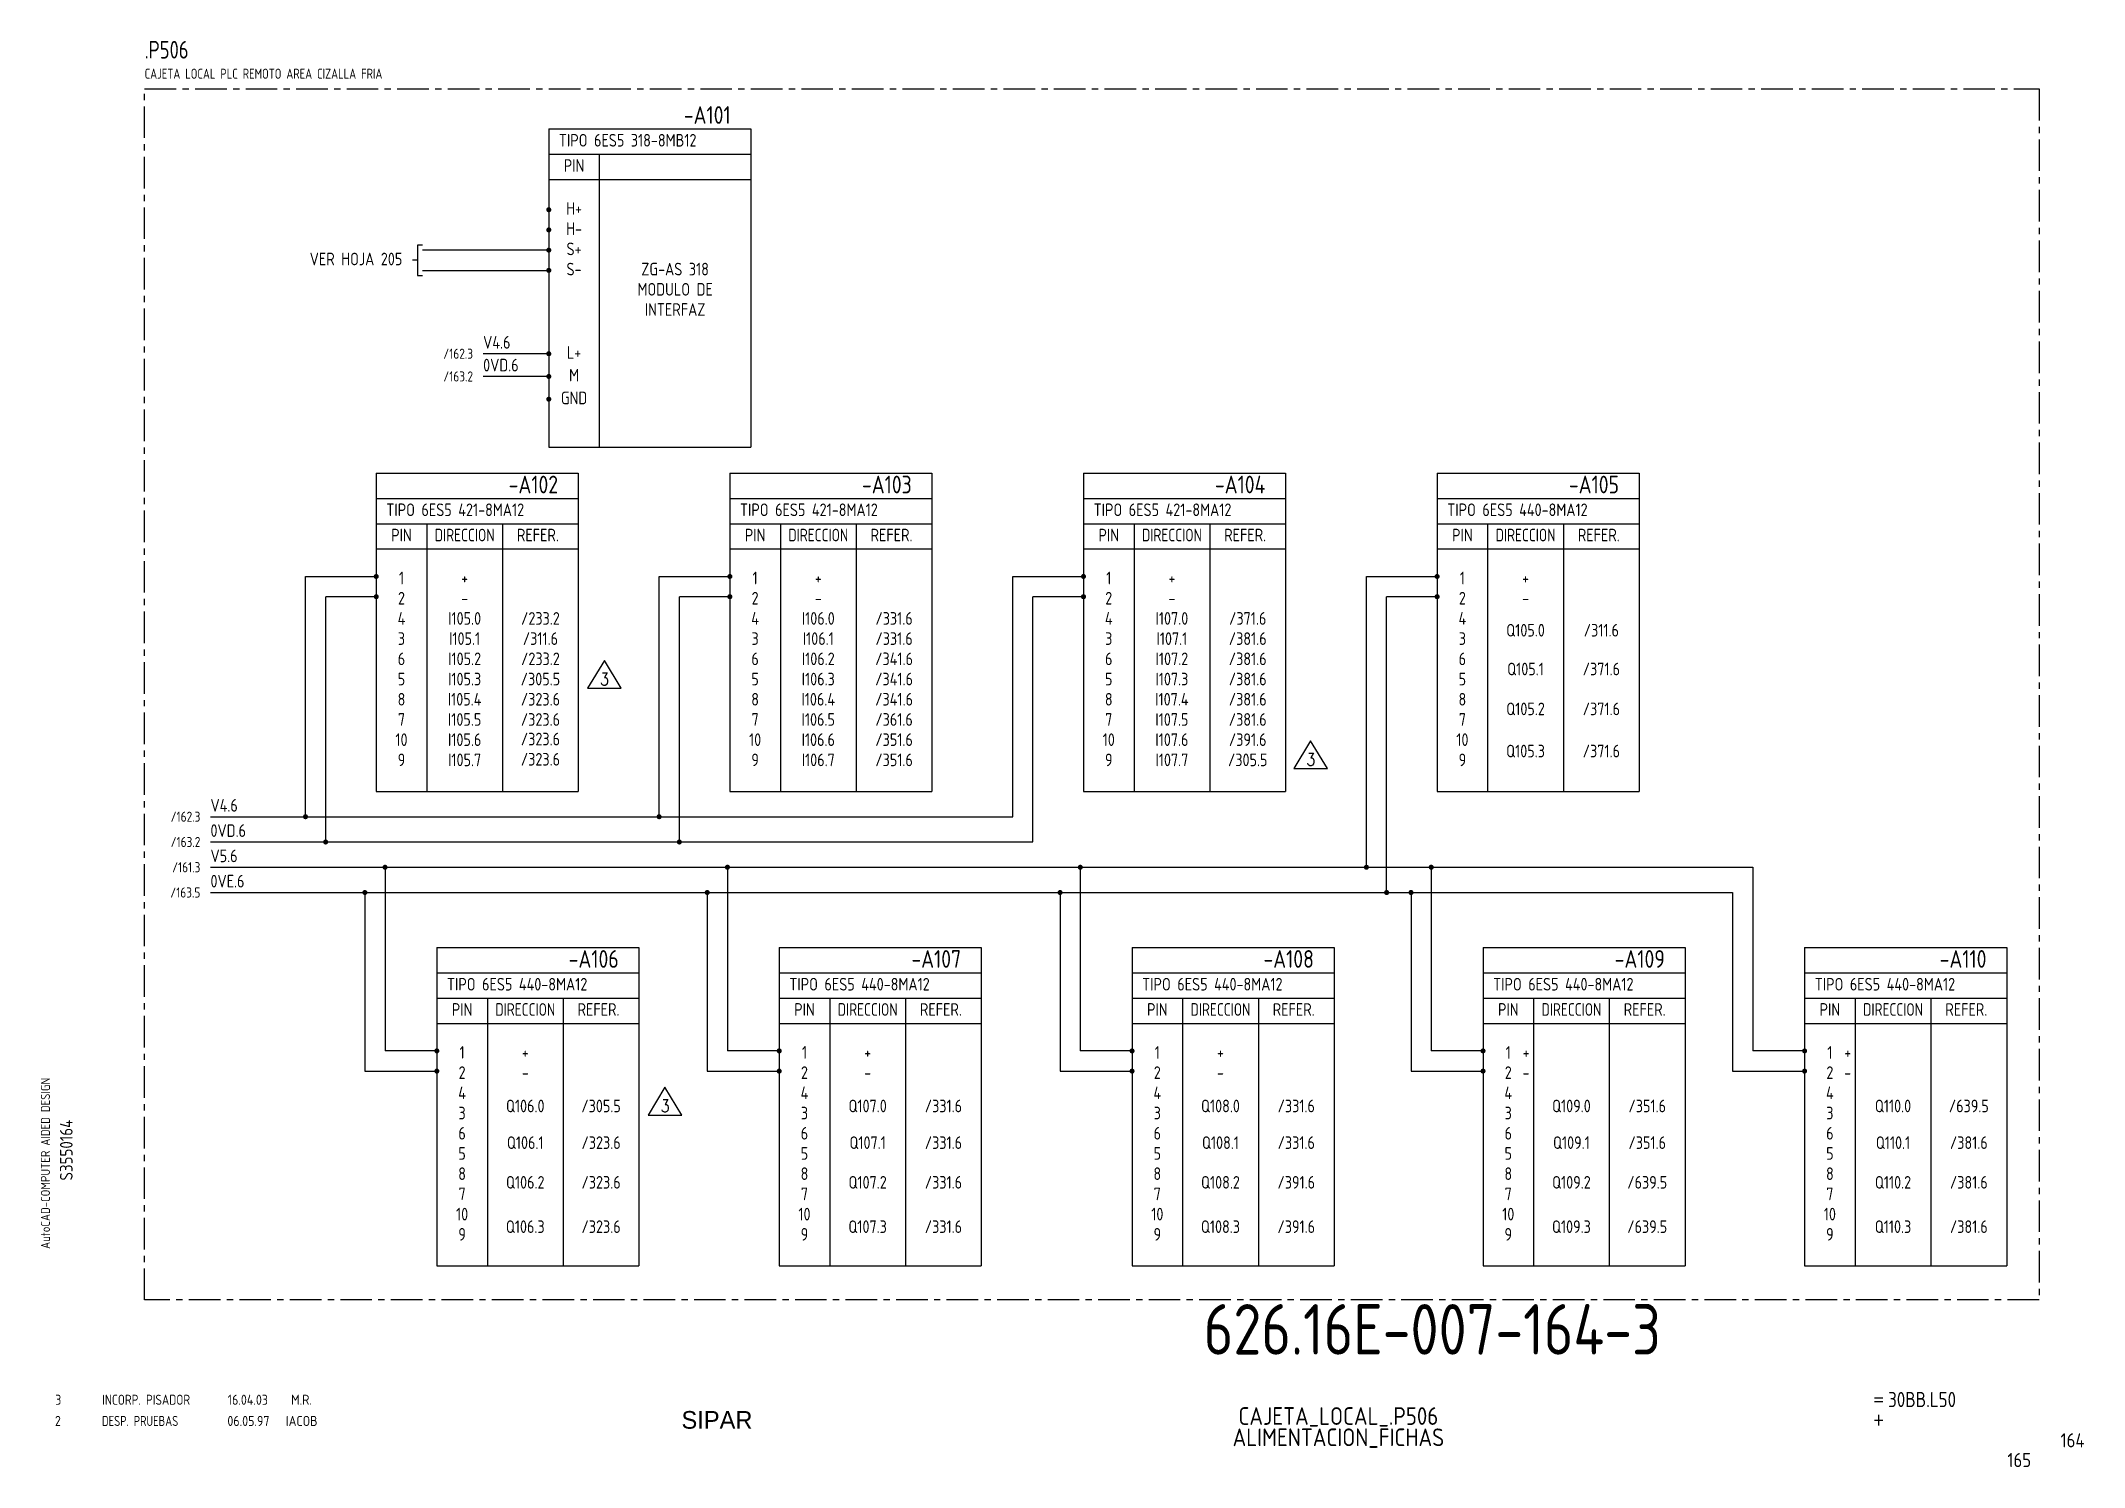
# Model space of a CAD drawing. Extents: x 10 to 965, y 6 to 621.
# Drawn here: x 9.7 to 414.1, y 5.6 to 287.9 of the extents above; entities that cross this region are included whole.
import ezdxf
from ezdxf.enums import TextEntityAlignment as Align

# ---------------------------------------------------------------- set-up
doc = ezdxf.new("R2010")
doc.units = 0
doc.header["$LTSCALE"] = 5
doc.header["$MEASUREMENT"] = 0
doc.linetypes.add('CENTER', pattern=[2, 1.25, -0.25, 0.25, -0.25])
doc.layers.get('0').update_dxf_attribs({"linetype": 'CONTINUOUS'})
doc.layers.add('CART', color=7, linetype='CONTINUOUS')
doc.layers.add('TEXTO', color=7, linetype='CONTINUOUS')
doc.styles.add('DIN', font='DIN.shx', dxfattribs={"width": 0.85})
doc.styles.add('ISO', font='DIN', dxfattribs={"width": 0.8})
doc.styles.add('N', font='ROMANS', dxfattribs={"width": 0.85, "height": 3})
doc.styles.add('ROMANS', font='ROMANS.shx', dxfattribs={"width": 0.85, "height": 2.7})
doc.styles.add('X', font='UNIV.SHX', dxfattribs={"height": 3.5})

msp = doc.modelspace()

# ---------------------------------------------------------------- texts
at = {"color": 3, "style": 'DIN', "width": 0.85}
for s, p in [('-A101', (146.21, 271.52)), ('-A102', (112.05, 198.38)), ('-A103', (182.05, 198.38)), ('-A104', (252.05, 198.38)), ('-A105', (322.05, 198.38)), ('-A106', (124.05, 104.48)), ('-A107', (191.82, 104.48)), ('-A108', (261.66, 104.48)), ('-A109', (331.13, 104.48)), ('-A110', (394.79, 104.48))]:
    msp.add_text(s, height=3.5, dxfattribs=at).set_placement(p, align=Align.RIGHT)
at = {"style": 'DIN', "width": 0.85}
for s, p in [('TIPO 6ES5 318-8MB12', (112.21, 267.02)), ('V4.6', (97.21, 227.02)), ('0VD.6', (97.21, 222.52)), ('TIPO 6ES5 421-8MA12', (78.05, 193.88)), ('TIPO 6ES5 421-8MA12', (148.05, 193.88)), ('TIPO 6ES5 421-8MA12', (218.05, 193.88)), ('TIPO 6ES5 440-8MA12', (288.05, 193.88)), ('V4.6', (43.24, 135.38)), ('0VD.6', (43.24, 130.38)), ('V5.6', (43.24, 125.38)), ('0VE.6', (43.24, 120.38)), ('TIPO 6ES5 440-8MA12', (90.05, 99.98)), ('TIPO 6ES5 440-8MA12', (157.82, 99.98)), ('TIPO 6ES5 440-8MA12', (227.66, 99.98)), ('TIPO 6ES5 440-8MA12', (297.13, 99.98)), ('TIPO 6ES5 440-8MA12', (360.79, 99.98))]:
    msp.add_text(s, height=2.5, dxfattribs=at).set_placement(p)
at = {"style": 'DIN'}
for s, width, p in [('PIN', 0.85, (115.21, 262.02)), ('H+', 0.85, (115.21, 253.52)), ('H-', 0.85, (115.21, 249.52)), ('S+', 0.85, (115.21, 245.52)), ('S-', 0.85, (115.21, 241.52)), ('ZG-AS 318', 0.85, (135.21, 241.52)), ('MODULO DE', 0.85, (135.21, 237.52)), ('INTERFAZ', 0.85, (135.21, 233.52)), ('L+', 0.85, (115.21, 225.02)), ('M', 0.85, (115.21, 220.52)), ('GND', 0.85, (115.21, 216.02)), ('PIN', 0.85, (81.05, 188.88)), ('DIRECCION', 0.8, (93.55, 188.88)), ('REFER.', 0.85, (108.05, 188.88)), ('PIN', 0.85, (151.05, 188.88)), ('DIRECCION', 0.8, (163.55, 188.88)), ('REFER.', 0.85, (178.05, 188.88)), ('PIN', 0.85, (221.05, 188.88)), ('DIRECCION', 0.8, (233.55, 188.88)), ('REFER.', 0.85, (248.05, 188.88)), ('PIN', 0.85, (291.05, 188.88)), ('DIRECCION', 0.8, (303.55, 188.88)), ('REFER.', 0.85, (318.05, 188.88)), ('1', 0.85, (81.05, 180.38)), ('1', 0.85, (151.05, 180.38)), ('1', 0.85, (221.05, 180.38)), ('1', 0.85, (291.05, 180.38)), ('2', 0.85, (81.05, 176.38)), ('+', 0.85, (93.55, 180.38)), ('2', 0.85, (151.05, 176.38)), ('+', 0.85, (163.55, 180.38)), ('2', 0.85, (221.05, 176.38)), ('+', 0.85, (233.55, 180.38)), ('2', 0.85, (291.05, 176.38)), ('+', 0.85, (303.55, 180.38)), ('4', 0.85, (81.05, 172.38)), ('I105.0', 0.85, (93.55, 172.38)), ('-', 0.85, (93.55, 176.38)), ('/233.2', 0.85, (108.55, 172.38)), ('4', 0.85, (151.05, 172.38)), ('I106.0', 0.85, (163.55, 172.38)), ('-', 0.85, (163.55, 176.38)), ('/331.6', 0.85, (178.55, 172.38)), ('4', 0.85, (221.05, 172.38)), ('I107.0', 0.85, (233.55, 172.38)), ('-', 0.85, (233.55, 176.38)), ('/371.6', 0.85, (248.55, 172.38)), ('4', 0.85, (291.05, 172.38)), ('-', 0.85, (303.55, 176.38)), ('3', 0.85, (81.05, 168.38)), ('I105.1', 0.85, (93.55, 168.38)), ('/311.6', 0.85, (108.55, 168.38)), ('3', 0.85, (151.05, 168.38)), ('I106.1', 0.85, (163.55, 168.38)), ('/331.6', 0.85, (178.55, 168.38)), ('3', 0.85, (221.05, 168.38)), ('I107.1', 0.85, (233.55, 168.38)), ('/381.6', 0.85, (248.55, 168.38)), ('3', 0.85, (291.05, 168.38)), ('Q105.0', 0.85, (303.55, 170.04)), ('/311.6', 0.85, (318.55, 170.04)), ('6', 0.85, (81.05, 164.38)), ('I105.2', 0.85, (93.55, 164.38)), ('/233.2', 0.85, (108.55, 164.38)), ('6', 0.85, (151.05, 164.38)), ('I106.2', 0.85, (163.55, 164.38)), ('/341.6', 0.85, (178.55, 164.38)), ('6', 0.85, (221.05, 164.38)), ('I107.2', 0.85, (233.55, 164.38)), ('/381.6', 0.85, (248.55, 164.38)), ('6', 0.85, (291.05, 164.38)), ('5', 0.85, (81.05, 160.38)), ('I105.3', 0.85, (93.55, 160.38)), ('/305.5', 0.85, (108.55, 160.38)), ('5', 0.85, (151.05, 160.38)), ('I106.3', 0.85, (163.55, 160.38)), ('/341.6', 0.85, (178.55, 160.38)), ('5', 0.85, (221.05, 160.38)), ('I107.3', 0.85, (233.55, 160.38)), ('/381.6', 0.85, (248.55, 160.38)), ('5', 0.85, (291.05, 160.38)), ('Q105.1', 0.85, (303.55, 162.37)), ('/371.6', 0.85, (318.55, 162.37)), ('8', 0.85, (81.05, 156.38)), ('I105.4', 0.85, (93.55, 156.38)), ('/323.6', 0.85, (108.55, 156.38)), ('8', 0.85, (151.05, 156.38)), ('I106.4', 0.85, (163.55, 156.38)), ('/341.6', 0.85, (178.55, 156.38)), ('8', 0.85, (221.05, 156.38)), ('I107.4', 0.85, (233.55, 156.38)), ('/381.6', 0.85, (248.55, 156.38)), ('8', 0.85, (291.05, 156.38)), ('7', 0.85, (81.05, 152.38)), ('I105.5', 0.85, (93.55, 152.38)), ('/323.6', 0.85, (108.55, 152.38)), ('7', 0.85, (151.05, 152.38)), ('I106.5', 0.85, (163.55, 152.38)), ('/361.6', 0.85, (178.55, 152.38)), ('7', 0.85, (221.05, 152.38)), ('I107.5', 0.85, (233.55, 152.38)), ('/381.6', 0.85, (248.55, 152.38)), ('7', 0.85, (291.05, 152.38)), ('Q105.2', 0.85, (303.55, 154.47)), ('/371.6', 0.85, (318.55, 154.47)), ('10', 0.85, (81.05, 148.38)), ('I105.6', 0.85, (93.55, 148.38)), ('/323.6', 0.85, (108.55, 148.5)), ('10', 0.85, (151.05, 148.38)), ('I106.6', 0.85, (163.55, 148.38)), ('/351.6', 0.85, (178.55, 148.38)), ('10', 0.85, (221.05, 148.38)), ('I107.6', 0.85, (233.55, 148.38)), ('/391.6', 0.85, (248.55, 148.38)), ('10', 0.85, (291.05, 148.38)), ('9', 0.85, (81.05, 144.38)), ('I105.7', 0.85, (93.55, 144.38)), ('/323.6', 0.85, (108.55, 144.5)), ('9', 0.85, (151.05, 144.38)), ('I106.7', 0.85, (163.55, 144.38)), ('/351.6', 0.85, (178.55, 144.38)), ('9', 0.85, (221.05, 144.38)), ('I107.7', 0.85, (233.55, 144.38)), ('/305.5', 0.85, (248.55, 144.38)), ('9', 0.85, (291.05, 144.38)), ('Q105.3', 0.85, (303.55, 146.13)), ('/371.6', 0.85, (318.55, 146.13)), ('PIN', 0.85, (93.05, 94.98)), ('DIRECCION', 0.8, (105.55, 94.98)), ('REFER.', 0.85, (120.05, 94.98)), ('PIN', 0.85, (160.82, 94.98)), ('DIRECCION', 0.8, (173.32, 94.98)), ('REFER.', 0.85, (187.82, 94.98)), ('PIN', 0.85, (230.66, 94.98)), ('DIRECCION', 0.8, (243.16, 94.98)), ('REFER.', 0.85, (257.66, 94.98)), ('PIN', 0.85, (300.13, 94.98)), ('DIRECCION', 0.8, (312.63, 94.98)), ('REFER.', 0.85, (327.13, 94.98)), ('PIN', 0.85, (363.79, 94.98)), ('DIRECCION', 0.8, (376.29, 94.98)), ('REFER.', 0.85, (390.79, 94.98)), ('2', 0.85, (93.05, 82.48)), ('1', 0.85, (93.05, 86.48)), ('+', 0.85, (105.55, 86.48)), ('2', 0.85, (160.82, 82.48)), ('1', 0.85, (160.82, 86.48)), ('+', 0.85, (173.32, 86.48)), ('2', 0.85, (230.66, 82.48)), ('1', 0.85, (230.66, 86.48)), ('+', 0.85, (243.16, 86.48)), ('2', 0.85, (300.13, 82.48)), ('1', 0.85, (300.13, 86.48)), ('+', 0.85, (303.66, 86.48)), ('2', 0.85, (363.79, 82.48)), ('1', 0.85, (363.79, 86.48)), ('+', 0.85, (367.33, 86.48)), ('4', 0.85, (93.05, 78.48)), ('-', 0.85, (105.55, 82.48)), ('4', 0.85, (160.82, 78.48)), ('-', 0.85, (173.32, 82.48)), ('4', 0.85, (230.66, 78.48)), ('-', 0.85, (243.16, 82.48)), ('4', 0.85, (300.13, 78.48)), ('-', 0.85, (303.66, 82.48)), ('4', 0.85, (363.79, 78.48)), ('-', 0.85, (367.33, 82.48)), ('3', 0.85, (93.05, 74.48)), ('Q106.0', 0.85, (105.55, 75.88)), ('/305.5', 0.85, (120.55, 75.88)), ('3', 0.85, (160.82, 74.48)), ('Q107.0', 0.85, (173.32, 75.88)), ('/331.6', 0.85, (188.32, 75.88)), ('3', 0.85, (230.66, 74.48)), ('Q108.0', 0.85, (243.16, 75.88)), ('/331.6', 0.85, (258.16, 75.88)), ('3', 0.85, (300.13, 74.48)), ('Q109.0', 0.85, (312.63, 75.88)), ('/351.6', 0.85, (327.63, 75.88)), ('3', 0.85, (363.79, 74.48)), ('Q110.0', 0.85, (376.29, 75.88)), ('/639.5', 0.85, (391.29, 75.88)), ('6', 0.85, (93.05, 70.48)), ('6', 0.85, (160.82, 70.48)), ('6', 0.85, (230.66, 70.48)), ('6', 0.85, (300.13, 70.48)), ('6', 0.85, (363.79, 70.48)), ('5', 0.85, (93.05, 66.48)), ('Q106.1', 0.85, (105.55, 68.62)), ('/323.6', 0.85, (120.55, 68.62)), ('5', 0.85, (160.82, 66.48)), ('Q107.1', 0.85, (173.32, 68.62)), ('/331.6', 0.85, (188.32, 68.62)), ('5', 0.85, (230.66, 66.48)), ('Q108.1', 0.85, (243.16, 68.62)), ('/331.6', 0.85, (258.16, 68.62)), ('5', 0.85, (300.13, 66.48)), ('Q109.1', 0.85, (312.63, 68.62)), ('/351.6', 0.85, (327.63, 68.62)), ('5', 0.85, (363.79, 66.48)), ('Q110.1', 0.85, (376.29, 68.62)), ('/381.6', 0.85, (391.29, 68.62)), ('8', 0.85, (93.05, 62.48)), ('8', 0.85, (160.82, 62.48)), ('8', 0.85, (230.66, 62.48)), ('8', 0.85, (300.13, 62.48)), ('8', 0.85, (363.79, 62.48)), ('7', 0.85, (93.05, 58.48)), ('Q106.2', 0.85, (105.55, 60.77)), ('/323.6', 0.85, (120.55, 60.77)), ('7', 0.85, (160.82, 58.48)), ('Q107.2', 0.85, (173.32, 60.77)), ('/331.6', 0.85, (188.32, 60.77)), ('7', 0.85, (230.66, 58.48)), ('Q108.2', 0.85, (243.16, 60.77)), ('/391.6', 0.85, (258.16, 60.77)), ('7', 0.85, (300.13, 58.48)), ('Q109.2', 0.85, (312.63, 60.77)), ('/639.5', 0.85, (327.63, 60.77)), ('7', 0.85, (363.79, 58.48)), ('Q110.2', 0.85, (376.29, 60.77)), ('/381.6', 0.85, (391.29, 60.77)), ('10', 0.85, (93.05, 54.48)), ('10', 0.85, (160.82, 54.48)), ('10', 0.85, (230.66, 54.48)), ('10', 0.85, (300.13, 54.48)), ('10', 0.85, (363.79, 54.48)), ('9', 0.85, (93.05, 50.48)), ('Q106.3', 0.85, (105.55, 51.99)), ('/323.6', 0.85, (120.55, 51.99)), ('9', 0.85, (160.82, 50.48)), ('Q107.3', 0.85, (173.32, 51.99)), ('/331.6', 0.85, (188.32, 51.99)), ('9', 0.85, (230.66, 50.48)), ('Q108.3', 0.85, (243.16, 51.99)), ('/391.6', 0.85, (258.16, 51.99)), ('9', 0.85, (300.13, 50.48)), ('Q109.3', 0.85, (312.63, 51.99)), ('/639.5', 0.85, (327.63, 51.99)), ('9', 0.85, (363.79, 50.48)), ('Q110.3', 0.85, (376.29, 51.99)), ('/381.6', 0.85, (391.29, 51.99))]:
    msp.add_text(s, height=2.5, dxfattribs=dict(at, width=width)).set_placement(p, align=Align.CENTER)
at = {"style": 'DIN', "width": 0.85}
for s, height, p in [('VER HOJA 205', 2.5, (81.21, 243.52)), ('/162.3', 2, (95.21, 225.02)), ('/163.2', 2, (95.21, 220.52)), ('/162.3', 2, (41.24, 133.38)), ('/163.2', 2, (41.24, 128.38)), ('/161.3', 2, (41.24, 123.38)), ('/163.5', 2, (41.24, 118.38))]:
    msp.add_text(s, height=height, dxfattribs=at).set_placement(p, align=Align.RIGHT)
at = {"color": 3, "style": 'DIN'}
for s, width, p in [('3', 0.9, (12.51, 17.98)), ('INCORP. PISADOR', 0.85, (21.82, 17.98)), ('16.04.03', 0.9, (46.65, 17.98)), ('M.R.', 0.9, (59.22, 17.98))]:
    msp.add_text(s, height=2, dxfattribs=dict(at, width=width)).set_placement(p)
at = {"color": 2, "insert": (239.84, 37.92), "char_height": 10, "width": 111.0411, "attachment_point": 1, "style": 'DIN'}
msp.add_mtext('626.16E-007-164-3', dxfattribs=at)
at = {"layer": 'CART', "color": 1, "style": 'DIN', "width": 0.9}
msp.add_text('AutoCAD-COMPUTER AIDED DESIGN', height=1.8, rotation=90, dxfattribs=at).set_placement((11.47, 48.84))
at = {"layer": 'CART', "color": 3, "style": 'N', "width": 0.85}
for s, p in [('=', (372.24, 17.91)), ('+', (372.24, 13.87))]:
    msp.add_text(s, height=2.5, dxfattribs=at).set_placement(p)
at = {"layer": 'CART', "color": 3, "style": 'DIN', "width": 0.9, "flags": 1}
msp.add_attdef('S3550164', text='', height=2.5, rotation=90, dxfattribs=at).set_placement((15.95, 68.38), align=Align.CENTER)
at = {"layer": 'CART', "color": 3, "style": 'DIN', "width": 0.85}
msp.add_attdef('30BB.L50', text='', height=3, dxfattribs=at).set_placement((375.33, 16.63), align=Align.BOTTOM_LEFT)
at = {"layer": 'CART', "color": 6, "style": 'X', "flags": 1}
msp.add_attdef('SIPAR', text='', height=3.5, dxfattribs=at).set_placement((143.5, 15), align=Align.MIDDLE)
at = {"layer": 'CART', "color": 2, "style": 'DIN', "width": 0.9, "flags": 1}
for tag, p in [('CAJETA_LOCAL_.P506', (266.5, 15.6)), ('ALIMENTACION_FICHAS', (266.5, 11.39))]:
    msp.add_attdef(tag, text='', height=3.5, dxfattribs=at).set_placement(p, align=Align.MIDDLE)
msp.add_attdef('164', text='', height=2.8, dxfattribs=at).set_placement((414.2, 9.56), align=Align.RIGHT)
at = {"layer": 'CART', "color": 7, "style": 'DIN', "width": 0.9, "flags": 1}
msp.add_attdef('165', (398.93, 5.65), '', height=2.8, dxfattribs=at)

# ---------------------------------------------------------------- blocks, each defined once
blk = doc.blocks.new('BOX')
at = {"color": 3, "style": 'ISO', "width": 0.8}
blk.add_attdef('BOX', (0, 6), '', height=3.5, dxfattribs=at)
at = {"color": 7, "style": 'ISO', "width": 0.8}
blk.add_attdef('DESC', (0, 2), '', height=2, dxfattribs=at)
blk = doc.blocks.new('REV2')
at = {"color": 3, "style": 'DIN'}
for s, width, p in [('2', 0.9, (12.45, 13.79)), ('DESP. PRUEBAS', 0.8, (21.76, 13.79)), ('06.05.97', 0.9, (46.59, 13.79)), ('IACOB', 0.9, (58.16, 13.79))]:
    blk.add_text(s, height=2, dxfattribs=dict(at, width=width)).set_placement(p)
blk = doc.blocks.new('REV.')
at = {"layer": 'TEXTO', "color": 4}
blk.add_lwpolyline([(-0.04, 3.69), (-3.37, -1.81), (3.29, -1.81)], close=True, dxfattribs=at)
at = {"layer": 'TEXTO', "style": 'ROMANS', "width": 0.8}
blk.add_attdef('REV.', text='', height=2.5, dxfattribs=at).set_placement((0, 0), align=Align.MIDDLE_CENTER)

# ---------------------------------------------------------------- linework, layer by layer
at = {"color": 3}
for p, q in [((110.21, 270.52), (150.21, 270.52)), ((110.21, 270.52), (110.21, 207.52)), ((150.21, 270.52), (150.21, 207.52)), ((110.21, 265.52), (150.21, 265.52)), ((120.21, 265.52), (120.21, 207.52)), ((110.21, 260.52), (150.21, 260.52)), ((110.21, 207.52), (150.21, 207.52)), ((76.05, 202.38), (116.05, 202.38)), ((76.05, 202.38), (76.05, 139.38)), ((116.05, 202.38), (116.05, 139.38)), ((146.05, 202.38), (186.05, 202.38)), ((146.05, 202.38), (146.05, 139.38)), ((186.05, 202.38), (186.05, 139.38)), ((216.05, 202.38), (256.05, 202.38)), ((216.05, 202.38), (216.05, 139.38)), ((256.05, 202.38), (256.05, 139.38)), ((286.05, 202.38), (286.05, 139.38)), ((286.05, 202.38), (326.05, 202.38)), ((326.05, 202.38), (326.05, 139.38)), ((76.05, 197.38), (116.05, 197.38)), ((146.05, 197.38), (186.05, 197.38)), ((216.05, 197.38), (256.05, 197.38)), ((286.05, 197.38), (326.05, 197.38)), ((76.05, 192.38), (116.05, 192.38)), ((86.05, 192.38), (86.05, 139.38)), ((101.05, 192.38), (101.05, 139.38)), ((146.05, 192.38), (186.05, 192.38)), ((156.05, 192.38), (156.05, 139.38)), ((171.05, 192.38), (171.05, 139.38)), ((216.05, 192.38), (256.05, 192.38)), ((226.05, 192.38), (226.05, 139.38)), ((241.05, 192.38), (241.05, 139.38)), ((286.05, 192.38), (326.05, 192.38)), ((296.05, 192.38), (296.05, 139.38)), ((311.05, 192.38), (311.05, 139.38)), ((76.05, 187.38), (116.05, 187.38)), ((146.05, 187.38), (186.05, 187.38)), ((216.05, 187.38), (256.05, 187.38)), ((286.05, 187.38), (326.05, 187.38)), ((76.05, 139.38), (116.05, 139.38)), ((146.05, 139.38), (186.05, 139.38)), ((216.05, 139.38), (256.05, 139.38)), ((286.05, 139.38), (326.05, 139.38)), ((88.05, 108.48), (88.05, 45.48)), ((88.05, 108.48), (128.05, 108.48)), ((128.05, 108.48), (128.05, 45.48)), ((155.82, 108.48), (155.82, 45.48)), ((155.82, 108.48), (195.82, 108.48)), ((195.82, 108.48), (195.82, 45.48)), ((225.66, 108.48), (225.66, 45.48)), ((225.66, 108.48), (265.66, 108.48)), ((265.66, 108.48), (265.66, 45.48)), ((295.13, 108.48), (295.13, 45.48)), ((295.13, 108.48), (335.13, 108.48)), ((335.13, 108.48), (335.13, 45.48)), ((358.79, 108.48), (358.79, 45.48)), ((358.79, 108.48), (398.79, 108.48)), ((398.79, 108.48), (398.79, 45.48)), ((88.05, 103.48), (128.05, 103.48)), ((155.82, 103.48), (195.82, 103.48)), ((225.66, 103.48), (265.66, 103.48)), ((295.13, 103.48), (335.13, 103.48)), ((358.79, 103.48), (398.79, 103.48)), ((88.05, 98.48), (128.05, 98.48)), ((98.05, 98.48), (98.05, 45.48)), ((113.05, 98.48), (113.05, 45.48)), ((155.82, 98.48), (195.82, 98.48)), ((165.82, 98.48), (165.82, 45.48)), ((180.82, 98.48), (180.82, 45.48)), ((225.66, 98.48), (265.66, 98.48)), ((235.66, 98.48), (235.66, 45.48)), ((250.66, 98.48), (250.66, 45.48)), ((295.13, 98.48), (335.13, 98.48)), ((305.13, 98.48), (305.13, 45.48)), ((320.13, 98.48), (320.13, 45.48)), ((358.79, 98.48), (398.79, 98.48)), ((368.79, 98.48), (368.79, 45.48)), ((383.79, 98.48), (383.79, 45.48)), ((88.05, 93.48), (128.05, 93.48)), ((155.82, 93.48), (195.82, 93.48)), ((225.66, 93.48), (265.66, 93.48)), ((295.13, 93.48), (335.13, 93.48)), ((358.79, 93.48), (398.79, 93.48)), ((88.05, 45.48), (128.05, 45.48)), ((155.82, 45.48), (195.82, 45.48)), ((225.66, 45.48), (265.66, 45.48)), ((295.13, 45.48), (335.13, 45.48)), ((358.79, 45.48), (398.79, 45.48))]:
    msp.add_line(p, q, dxfattribs=at)
for p, q in [((84.21, 247.52), (84.21, 241.52)), ((85.21, 247.52), (84.21, 247.52)), ((84.21, 244.52), (83.21, 244.52)), ((110.21, 246.52), (85.21, 246.52)), ((84.21, 241.52), (85.21, 241.52)), ((85.21, 242.52), (110.21, 242.52)), ((110.21, 226.02), (97.21, 226.02)), ((110.21, 221.52), (97.21, 221.52)), ((62.05, 134.38), (62.05, 181.93)), ((62.05, 181.93), (76.05, 181.93)), ((132.05, 134.38), (132.05, 181.93)), ((132.05, 181.93), (146.05, 181.93)), ((202.05, 134.38), (202.05, 181.93)), ((202.05, 181.93), (216.05, 181.93)), ((272.05, 124.38), (272.05, 181.93)), ((272.05, 181.93), (286.05, 181.93)), ((66.05, 129.38), (66.05, 177.93)), ((76.05, 177.93), (66.05, 177.93)), ((136.05, 129.38), (136.05, 177.93)), ((146.05, 177.93), (136.05, 177.93)), ((206.05, 129.38), (206.05, 177.93)), ((216.05, 177.93), (206.05, 177.93)), ((276.05, 119.38), (276.05, 177.93)), ((286.05, 177.93), (276.05, 177.93)), ((43.24, 134.38), (202.05, 134.38)), ((43.24, 129.38), (206.05, 129.38)), ((43.24, 124.38), (348.54, 124.38)), ((77.8, 124.38), (77.8, 88.03)), ((145.57, 124.38), (145.57, 88.03)), ((215.41, 124.38), (215.41, 88.03)), ((284.88, 124.38), (284.88, 88.03)), ((348.54, 124.38), (348.54, 88.03)), ((43.24, 119.38), (344.54, 119.38)), ((73.8, 119.38), (73.8, 84.03)), ((141.57, 119.38), (141.57, 84.03)), ((211.41, 119.38), (211.41, 84.03)), ((280.88, 119.38), (280.88, 84.03)), ((344.54, 119.38), (344.54, 84.03)), ((87.8, 88.03), (77.8, 88.03)), ((155.57, 88.03), (145.57, 88.03)), ((225.41, 88.03), (215.41, 88.03)), ((294.88, 88.03), (284.88, 88.03)), ((358.54, 88.03), (348.54, 88.03)), ((73.8, 84.03), (87.8, 84.03)), ((141.57, 84.03), (155.57, 84.03)), ((211.41, 84.03), (225.41, 84.03)), ((280.88, 84.03), (294.88, 84.03)), ((344.54, 84.03), (358.54, 84.03))]:
    msp.add_line(p, q)
at = {"color": 3, "linetype": 'CENTER'}
msp.add_lwpolyline([(30.21, 38.73), (30.21, 278.44), (405.21, 278.44), (405.21, 38.73)], close=True, dxfattribs=at)
at = {"linetype": 'Continuous', "const_width": 0.5}
for points in [[(109.96, 254.52, 1), (110.46, 254.52, 1)], [(109.96, 250.52, 1), (110.46, 250.52, 1)], [(109.96, 246.52, 1), (110.46, 246.52, 1)], [(109.96, 242.52, 1), (110.46, 242.52, 1)], [(109.96, 226.02, 1), (110.46, 226.02, 1)], [(109.96, 221.52, 1), (110.46, 221.52, 1)], [(109.96, 217.02, 1), (110.46, 217.02, 1)], [(75.8, 181.93, -1), (76.3, 181.93, -1)], [(145.8, 181.93, -1), (146.3, 181.93, -1)], [(215.8, 181.93, -1), (216.3, 181.93, -1)], [(285.8, 181.93, -1), (286.3, 181.93, -1)], [(75.8, 177.93, -1), (76.3, 177.93, -1)], [(145.8, 177.93, -1), (146.3, 177.93, -1)], [(215.8, 177.93, -1), (216.3, 177.93, -1)], [(285.8, 177.93, -1), (286.3, 177.93, -1)], [(87.8, 88.03, -1), (88.3, 88.03, -1)], [(155.57, 88.03, -1), (156.07, 88.03, -1)], [(225.41, 88.03, -1), (225.91, 88.03, -1)], [(294.88, 88.03, -1), (295.38, 88.03, -1)], [(358.54, 88.03, -1), (359.04, 88.03, -1)], [(87.8, 84.03, -1), (88.3, 84.03, -1)], [(155.57, 84.03, -1), (156.07, 84.03, -1)], [(225.41, 84.03, -1), (225.91, 84.03, -1)], [(294.88, 84.03, -1), (295.38, 84.03, -1)], [(358.54, 84.03, -1), (359.04, 84.03, -1)]]:
    msp.add_lwpolyline(points, format="xyb", close=True, dxfattribs=at)
at = {"const_width": 0.5}
for points in [[(61.8, 134.38, -1), (62.3, 134.38, -1)], [(131.8, 134.38, -1), (132.3, 134.38, -1)], [(65.8, 129.38, -1), (66.3, 129.38, -1)], [(135.8, 129.38, -1), (136.3, 129.38, -1)], [(77.55, 124.38, -1), (78.05, 124.38, -1)], [(145.32, 124.38, -1), (145.82, 124.38, -1)], [(215.16, 124.38, -1), (215.66, 124.38, -1)], [(271.8, 124.38, -1), (272.3, 124.38, -1)], [(284.63, 124.38, -1), (285.13, 124.38, -1)], [(73.55, 119.38, -1), (74.05, 119.38, -1)], [(141.32, 119.38, -1), (141.82, 119.38, -1)], [(211.16, 119.38, -1), (211.66, 119.38, -1)], [(275.8, 119.38, -1), (276.3, 119.38, -1)], [(280.63, 119.38, -1), (281.13, 119.38, -1)]]:
    msp.add_lwpolyline(points, format="xyb", close=True, dxfattribs=at)

# ---------------------------------------------------------------- block references
for name, p, values in [('BOX', (30.21, 278.44), {'BOX': '.P506', 'DESC': 'CAJETA LOCAL PLC REMOTO AREA CIZALLA FRIA'}), ('REV.', (121.25, 161.63), {'REV.': '3'}), ('REV.', (261.05, 145.73), {'REV.': '3'}), ('REV.', (133.25, 77.14), {'REV.': '3'})]:
    msp.add_blockref(name, p).add_auto_attribs(values)
at = {"linetype": 'Continuous'}
msp.add_blockref('REV2', (0, 0), dxfattribs=at)

msp.set_redraw_order([(e.dxf.handle, doc.entitydb.next_handle()) for e in msp.query("TEXT MTEXT ATTDEF DIMENSION ARC_DIMENSION")])  # texts and dimensions are drawn at this point

doc.saveas('drawing.dxf')
